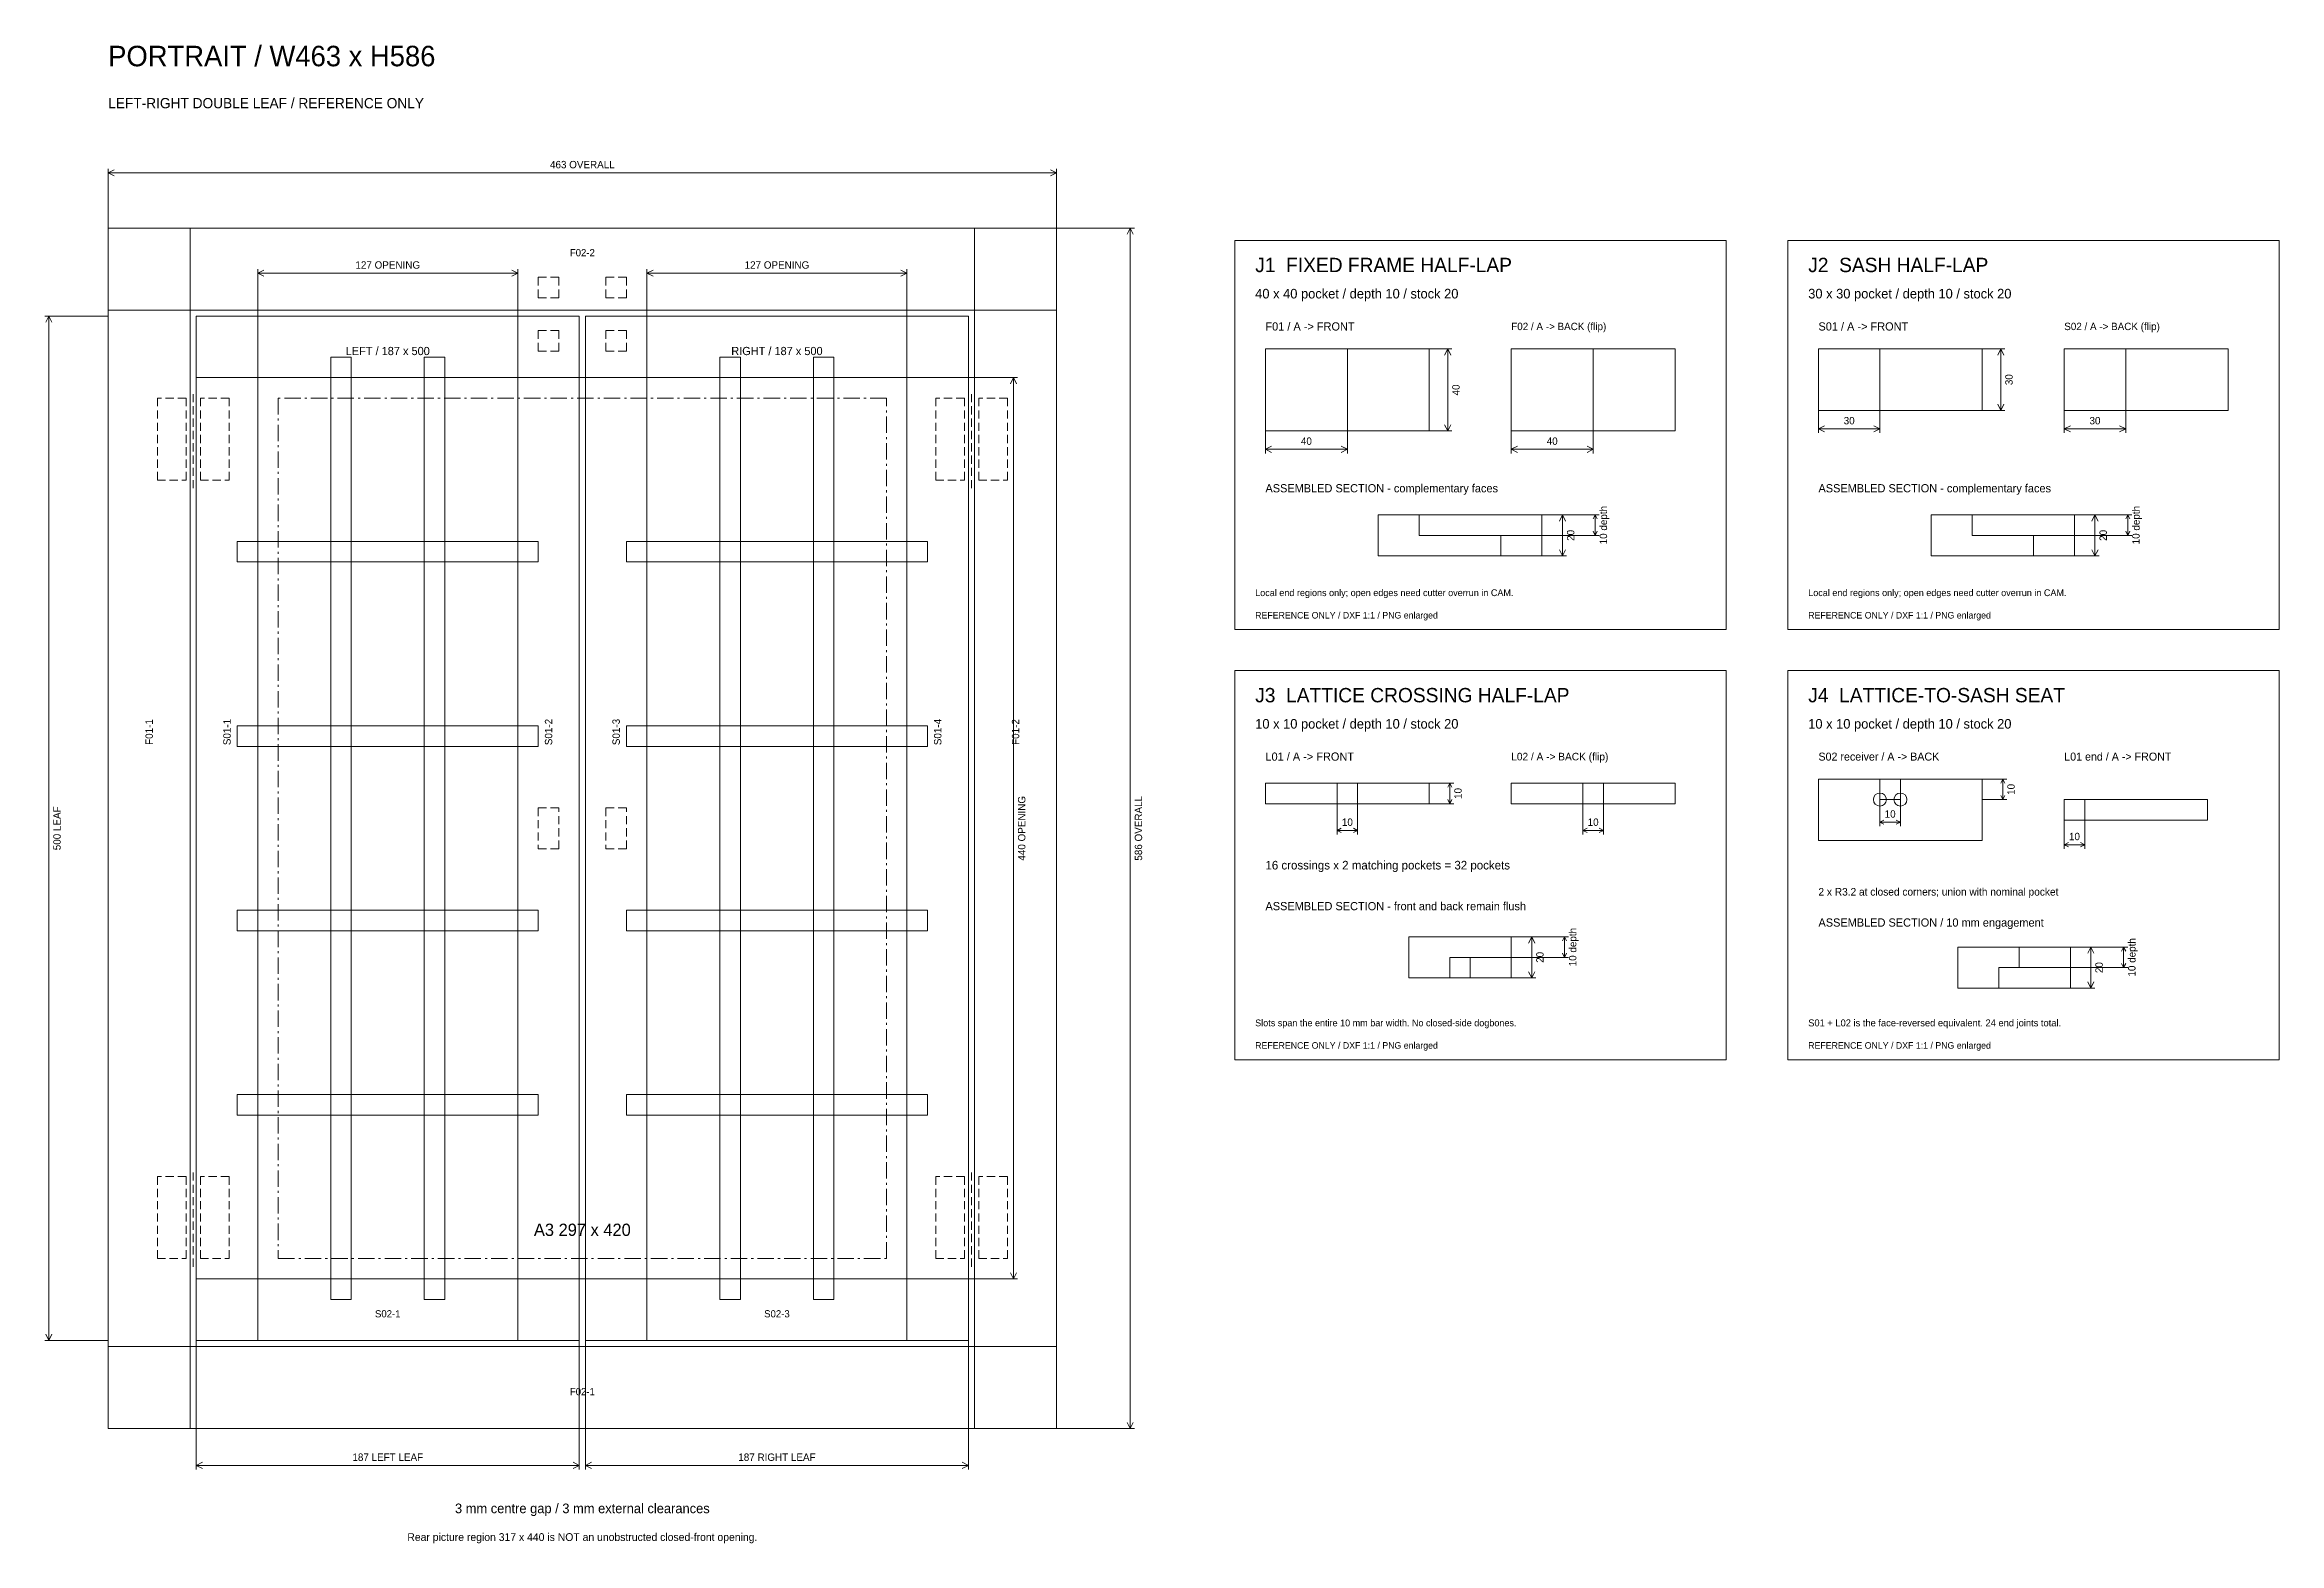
# Model space of a CAD drawing. Header units: millimetres. Extents: x -29 to 2410, y -456 to 962.
# Drawn here: x 1319 to 2410, y 44 to 776 of the extents above; entities that cross this region are included whole.
import ezdxf
from ezdxf.enums import TextEntityAlignment as Align

# ---------------------------------------------------------------- set-up
doc = ezdxf.new("R2010")
doc.units = ezdxf.units.MM
doc.linetypes.add('A3_DASHDOT', pattern=[13, 8, -2, 1, -2])
doc.linetypes.add('REF_DASH', pattern=[6, 4, -2])
for name, color, linetype, lineweight in [('ASSEMBLY_REFERENCE', 8, 'Continuous', 18), ('DIMENSIONS', 3, 'Continuous', 18), ('HINGE_REF', 4, 'REF_DASH', 18), ('JOINT_DETAILS_REF', 8, 'Continuous', 18), ('LATCH_REF', 4, 'REF_DASH', 18), ('NOTES', 7, 'Continuous', 18)]:
    doc.layers.add(name, color=color, linetype=linetype, lineweight=lineweight)

msp = doc.modelspace()

# ---------------------------------------------------------------- texts
at = {"layer": 'ASSEMBLY_REFERENCE'}
for s, height, p in [('F02-2', 3.5, (1581.5, 674)), ('LEFT / 187 x 500', 4, (1486.5, 626)), ('RIGHT / 187 x 500', 4, (1676.5, 626)), ('A3 297 x 420', 6, (1581.5, 197)), ('S02-1', 3.5, (1486.5, 156)), ('S02-3', 3.5, (1676.5, 156)), ('F02-1', 3.5, (1581.5, 118))]:
    msp.add_text(s, height=height, dxfattribs=at).set_placement(p, align=Align.MIDDLE_CENTER)
for s, p in [('F01-1', (1370, 440)), ('S01-1', (1408, 440)), ('S01-2', (1565, 440)), ('S01-3', (1598, 440)), ('S01-4', (1755, 440)), ('F01-2', (1793, 440))]:
    msp.add_text(s, height=3.6, rotation=90, dxfattribs=at).set_placement(p, align=Align.MIDDLE_CENTER)
at = {"layer": 'DIMENSIONS'}
for s, p in [('463 OVERALL', (1581.5, 717)), ('127 OPENING', (1486.5, 668)), ('127 OPENING', (1676.5, 668)), ('30', (2200, 592)), ('30', (2320, 592)), ('40', (1935, 582)), ('40', (2055, 582)), ('10', (1955, 396)), ('10', (2075, 396)), ('10', (2220, 400)), ('10', (2310, 389)), ('187 LEFT LEAF', (1486.5, 86)), ('187 RIGHT LEAF', (1676.5, 86))]:
    msp.add_text(s, height=3.6, dxfattribs=at).set_placement(p, align=Align.MIDDLE_CENTER)
for s, p in [('30', (2278, 612)), ('40', (2008, 607)), ('10 depth', (2080, 541)), ('10 depth', (2340, 541)), ('20', (2064, 536)), ('20', (2324, 536)), ('440 OPENING', (1796, 393)), ('586 OVERALL', (1853, 393)), ('10', (2009, 410)), ('10', (2279, 412)), ('500 LEAF', (1325, 393)), ('10 depth', (2065, 335)), ('10 depth', (2338, 330)), ('20', (2049, 330)), ('20', (2322, 325))]:
    msp.add_text(s, height=3.6, rotation=90, dxfattribs=at).set_placement(p, align=Align.MIDDLE_CENTER)
at = {"layer": 'NOTES'}
for s, height, p in [('PORTRAIT / W463 x H586', 10, (1350, 770)), ('LEFT-RIGHT DOUBLE LEAF / REFERENCE ONLY', 5, (1350, 747)), ('J1  FIXED FRAME HALF-LAP', 7, (1910, 668)), ('J2  SASH HALF-LAP', 7, (2180, 668)), ('40 x 40 pocket / depth 10 / stock 20', 4.7, (1910, 654)), ('30 x 30 pocket / depth 10 / stock 20', 4.7, (2180, 654)), ('F01 / A -> FRONT', 4, (1915, 638)), ('F02 / A -> BACK (flip)', 3.6, (2035, 638)), ('S01 / A -> FRONT', 4, (2185, 638)), ('S02 / A -> BACK (flip)', 3.6, (2305, 638)), ('ASSEMBLED SECTION - complementary faces', 4, (1915, 559)), ('ASSEMBLED SECTION - complementary faces', 4, (2185, 559)), ('Local end regions only; open edges need cutter overrun in CAM.', 3.3, (1910, 508)), ('Local end regions only; open edges need cutter overrun in CAM.', 3.3, (2180, 508)), ('REFERENCE ONLY / DXF 1:1 / PNG enlarged', 3.2, (1910, 497)), ('REFERENCE ONLY / DXF 1:1 / PNG enlarged', 3.2, (2180, 497)), ('J3  LATTICE CROSSING HALF-LAP', 7, (1910, 458)), ('J4  LATTICE-TO-SASH SEAT', 7, (2180, 458)), ('10 x 10 pocket / depth 10 / stock 20', 4.7, (1910, 444)), ('10 x 10 pocket / depth 10 / stock 20', 4.7, (2180, 444)), ('L01 / A -> FRONT', 4, (1915, 428)), ('L02 / A -> BACK (flip)', 3.7, (2035, 428)), ('S02 receiver / A -> BACK', 3.9, (2185, 428)), ('L01 end / A -> FRONT', 3.9, (2305, 428)), ('16 crossings x 2 matching pockets = 32 pockets', 4.2, (1915, 375)), ('2 x R3.2 at closed corners; union with nominal pocket', 3.7, (2185, 362)), ('ASSEMBLED SECTION - front and back remain flush', 4, (1915, 355)), ('ASSEMBLED SECTION / 10 mm engagement', 4, (2185, 347)), ('Slots span the entire 10 mm bar width. No closed-side dogbones.', 3.3, (1910, 298)), ('S01 + L02 is the face-reversed equivalent. 24 end joints total.', 3.4, (2180, 298)), ('REFERENCE ONLY / DXF 1:1 / PNG enlarged', 3.2, (1910, 287)), ('REFERENCE ONLY / DXF 1:1 / PNG enlarged', 3.2, (2180, 287))]:
    msp.add_text(s, height=height, dxfattribs=at).set_placement(p, align=Align.MIDDLE_LEFT)
for s, height, p in [('3 mm centre gap / 3 mm external clearances', 4.7, (1581.5, 61)), ('Rear picture region 317 x 440 is NOT an unobstructed closed-front opening.', 3.8, (1581.5, 47))]:
    msp.add_text(s, height=height, dxfattribs=at).set_placement(p, align=Align.MIDDLE_CENTER)

# ---------------------------------------------------------------- linework, layer by layer
at = {"layer": 'ASSEMBLY_REFERENCE'}
for points in [[(1350, 100), (1390, 100), (1390, 686), (1350, 686)], [(1813, 686), (1813, 646), (1350, 646), (1350, 686)], [(1813, 686), (1773, 686), (1773, 100), (1813, 100)], [(1393, 143), (1423, 143), (1423, 643), (1393, 643)], [(1580, 643), (1580, 613), (1393, 613), (1393, 643)], [(1580, 643), (1550, 643), (1550, 143), (1580, 143)], [(1583, 143), (1613, 143), (1613, 643), (1583, 643)], [(1770, 643), (1770, 613), (1583, 613), (1583, 643)], [(1770, 643), (1740, 643), (1740, 143), (1770, 143)], [(1468.7, 623), (1458.7, 623), (1458.7, 163), (1468.7, 163)], [(1514.3, 623), (1504.3, 623), (1504.3, 163), (1514.3, 163)], [(1658.7, 623), (1648.7, 623), (1648.7, 163), (1658.7, 163)], [(1704.3, 623), (1694.3, 623), (1694.3, 163), (1704.3, 163)], [(1560, 533), (1560, 523), (1413, 523), (1413, 533)], [(1750, 533), (1750, 523), (1603, 523), (1603, 533)], [(1560, 443), (1560, 433), (1413, 433), (1413, 443)], [(1750, 443), (1750, 433), (1603, 433), (1603, 443)], [(1560, 353), (1560, 343), (1413, 343), (1413, 353)], [(1750, 353), (1750, 343), (1603, 343), (1603, 353)], [(1560, 263), (1560, 253), (1413, 253), (1413, 263)], [(1750, 263), (1750, 253), (1603, 253), (1603, 263)], [(1393, 143), (1393, 173), (1580, 173), (1580, 143)], [(1583, 143), (1583, 173), (1770, 173), (1770, 143)], [(1350, 100), (1350, 140), (1813, 140), (1813, 100)]]:
    msp.add_lwpolyline(points, close=True, dxfattribs=at)
at = {"layer": 'ASSEMBLY_REFERENCE', "linetype": 'REF_DASH'}
for points in [[(1423, 173), (1740, 173), (1740, 613), (1423, 613)], [(1423, 173), (1550, 173), (1550, 613), (1423, 613)], [(1613, 173), (1740, 173), (1740, 613), (1613, 613)]]:
    msp.add_lwpolyline(points, close=True, dxfattribs=at)
at = {"layer": 'ASSEMBLY_REFERENCE', "linetype": 'A3_DASHDOT'}
msp.add_lwpolyline([(1433, 183), (1730, 183), (1730, 603), (1433, 603)], close=True, dxfattribs=at)
at = {"layer": 'DIMENSIONS'}
for p, q in [((1350, 686), (1350, 715)), ((1350, 713), (1353, 714.5)), ((1350, 713), (1813, 713)), ((1350, 713), (1353, 711.5)), ((1813, 713), (1810, 714.5)), ((1813, 713), (1810, 711.5)), ((1813, 686), (1813, 715)), ((1813, 686), (1851, 686)), ((1849, 686), (1847.5, 683)), ((1849, 100), (1849, 686)), ((1849, 686), (1850.5, 683)), ((1423, 613), (1423, 666)), ((1550, 613), (1550, 666)), ((1613, 613), (1613, 666)), ((1740, 613), (1740, 666)), ((1423, 664), (1426, 665.5)), ((1423, 664), (1550, 664)), ((1423, 664), (1426, 662.5)), ((1550, 664), (1547, 665.5)), ((1550, 664), (1547, 662.5)), ((1613, 664), (1616, 665.5)), ((1613, 664), (1740, 664)), ((1613, 664), (1616, 662.5)), ((1740, 664), (1737, 665.5)), ((1740, 664), (1737, 662.5)), ((1350, 643), (1319, 643)), ((1321, 643), (1319.5, 640)), ((1321, 143), (1321, 643)), ((1321, 643), (1322.5, 640)), ((1995, 627), (2006, 627)), ((2004, 627), (2002.5, 624)), ((2004, 587), (2004, 627)), ((2004, 627), (2005.5, 624)), ((2265, 627), (2276, 627)), ((2274, 627), (2272.5, 624)), ((2274, 597), (2274, 627)), ((2274, 627), (2275.5, 624)), ((1740, 613), (1794, 613)), ((1792, 613), (1790.5, 610)), ((1792, 173), (1792, 613)), ((1792, 613), (1793.5, 610)), ((2004, 587), (2002.5, 590)), ((2004, 587), (2005.5, 590)), ((2185, 597), (2185, 586)), ((2185, 588), (2188, 589.5)), ((2215, 588), (2212, 589.5)), ((2215, 597), (2215, 586)), ((2265, 597), (2276, 597)), ((2274, 597), (2272.5, 600)), ((2274, 597), (2275.5, 600)), ((2305, 597), (2305, 586)), ((2305, 588), (2308, 589.5)), ((2335, 588), (2332, 589.5)), ((2335, 597), (2335, 586)), ((1915, 587), (1915, 576)), ((1915, 578), (1918, 579.5)), ((1955, 578), (1952, 579.5)), ((1955, 587), (1955, 576)), ((1995, 587), (2006, 587)), ((2035, 587), (2035, 576)), ((2035, 578), (2038, 579.5)), ((2075, 578), (2072, 579.5)), ((2075, 587), (2075, 576)), ((2185, 588), (2215, 588)), ((2185, 588), (2188, 586.5)), ((2215, 588), (2212, 586.5)), ((2305, 588), (2335, 588)), ((2305, 588), (2308, 586.5)), ((2335, 588), (2332, 586.5)), ((1915, 578), (1955, 578)), ((1915, 578), (1918, 576.5)), ((1955, 578), (1952, 576.5)), ((2035, 578), (2075, 578)), ((2035, 578), (2038, 576.5)), ((2075, 578), (2072, 576.5)), ((2030, 546), (2078, 546)), ((2050, 546), (2062, 546)), ((2060, 546), (2058.5, 543)), ((2060, 526), (2060, 546)), ((2060, 546), (2061.5, 543)), ((2076, 546), (2075, 544)), ((2076, 536), (2076, 546)), ((2076, 546), (2077, 544)), ((2290, 546), (2338, 546)), ((2310, 546), (2322, 546)), ((2320, 546), (2318.5, 543)), ((2320, 526), (2320, 546)), ((2320, 546), (2321.5, 543)), ((2336, 546), (2335, 544)), ((2336, 536), (2336, 546)), ((2336, 546), (2337, 544)), ((2030, 536), (2078, 536)), ((2076, 536), (2075, 538)), ((2076, 536), (2077, 538)), ((2290, 536), (2338, 536)), ((2336, 536), (2335, 538)), ((2336, 536), (2337, 538)), ((2050, 526), (2062, 526)), ((2060, 526), (2058.5, 529)), ((2060, 526), (2061.5, 529)), ((2310, 526), (2322, 526)), ((2320, 526), (2318.5, 529)), ((2320, 526), (2321.5, 529)), ((1995, 415), (2007, 415)), ((2005, 415), (2004, 413)), ((2005, 405), (2005, 415)), ((2005, 415), (2006, 413)), ((2265, 417), (2277, 417)), ((2275, 417), (2274, 415)), ((2275, 407), (2275, 417)), ((2275, 417), (2276, 415)), ((1950, 405), (1950, 390)), ((1960, 405), (1960, 390)), ((1995, 405), (2007, 405)), ((2005, 405), (2004, 407)), ((2005, 405), (2006, 407)), ((2070, 405), (2070, 390)), ((2080, 405), (2080, 390)), ((2215, 407), (2215, 394)), ((2225, 407), (2225, 394)), ((2265, 407), (2277, 407)), ((2275, 407), (2274, 409)), ((2275, 407), (2276, 409)), ((1950, 392), (1952, 393)), ((1960, 392), (1958, 393)), ((2070, 392), (2072, 393)), ((2080, 392), (2078, 393)), ((2215, 396), (2217, 397)), ((2215, 396), (2225, 396)), ((2215, 396), (2217, 395)), ((2225, 396), (2223, 397)), ((2225, 396), (2223, 395)), ((2305, 397), (2305, 383)), ((2315, 397), (2315, 383)), ((1950, 392), (1960, 392)), ((1950, 392), (1952, 391)), ((1960, 392), (1958, 391)), ((2070, 392), (2080, 392)), ((2070, 392), (2072, 391)), ((2080, 392), (2078, 391)), ((2305, 385), (2307, 386)), ((2305, 385), (2315, 385)), ((2305, 385), (2307, 384)), ((2315, 385), (2313, 386)), ((2315, 385), (2313, 384)), ((2015, 340), (2063, 340)), ((2035, 340), (2047, 340)), ((2045, 340), (2043.5, 337)), ((2045, 320), (2045, 340)), ((2045, 340), (2046.5, 337)), ((2061, 340), (2060, 338)), ((2061, 330), (2061, 340)), ((2061, 340), (2062, 338)), ((2015, 330), (2063, 330)), ((2061, 330), (2060, 332)), ((2061, 330), (2062, 332)), ((2283, 335), (2336, 335)), ((2308, 335), (2320, 335)), ((2318, 335), (2316.5, 332)), ((2318, 315), (2318, 335)), ((2318, 335), (2319.5, 332)), ((2334, 335), (2333, 333)), ((2334, 325), (2334, 335)), ((2334, 335), (2335, 333)), ((2035, 320), (2047, 320)), ((2045, 320), (2043.5, 323)), ((2045, 320), (2046.5, 323)), ((2283, 325), (2336, 325)), ((2318, 315), (2316.5, 318)), ((2318, 315), (2319.5, 318)), ((2334, 325), (2333, 327)), ((2334, 325), (2335, 327)), ((2308, 315), (2320, 315)), ((1792, 173), (1790.5, 176)), ((1792, 173), (1793.5, 176)), ((1740, 173), (1794, 173)), ((1350, 143), (1319, 143)), ((1321, 143), (1319.5, 146)), ((1321, 143), (1322.5, 146)), ((1393, 143), (1393, 80)), ((1580, 143), (1580, 80)), ((1583, 143), (1583, 80)), ((1770, 143), (1770, 80)), ((1813, 100), (1851, 100)), ((1849, 100), (1847.5, 103)), ((1849, 100), (1850.5, 103)), ((1393, 82), (1396, 83.5)), ((1393, 82), (1580, 82)), ((1393, 82), (1396, 80.5)), ((1580, 82), (1577, 83.5)), ((1580, 82), (1577, 80.5)), ((1583, 82), (1586, 83.5)), ((1583, 82), (1770, 82)), ((1583, 82), (1586, 80.5)), ((1770, 82), (1767, 83.5)), ((1770, 82), (1767, 80.5))]:
    msp.add_line(p, q, dxfattribs=at)
at = {"layer": 'HINGE_REF'}
for p, q in [((1391.5, 559), (1391.5, 607)), ((1771.5, 559), (1771.5, 607)), ((1391.5, 179), (1391.5, 227)), ((1771.5, 179), (1771.5, 227))]:
    msp.add_line(p, q, dxfattribs=at)
for points in [[(1388, 563), (1388, 603), (1374, 603), (1374, 563)], [(1409, 563), (1409, 603), (1395, 603), (1395, 563)], [(1768, 563), (1768, 603), (1754, 603), (1754, 563)], [(1789, 563), (1789, 603), (1775, 603), (1775, 563)], [(1388, 183), (1388, 223), (1374, 223), (1374, 183)], [(1409, 183), (1409, 223), (1395, 223), (1395, 183)], [(1768, 183), (1768, 223), (1754, 223), (1754, 183)], [(1789, 183), (1789, 223), (1775, 223), (1775, 183)]]:
    msp.add_lwpolyline(points, close=True, dxfattribs=at)
at = {"layer": 'JOINT_DETAILS_REF'}
for points in [[(1915, 587), (1995, 587), (1995, 627), (1915, 627)], [(1915, 587), (1955, 587), (1955, 627), (1915, 627)], [(2035, 587), (2115, 587), (2115, 627), (2035, 627)], [(2035, 587), (2075, 587), (2075, 627), (2035, 627)], [(2185, 597), (2265, 597), (2265, 627), (2185, 627)], [(2185, 597), (2215, 597), (2215, 627), (2185, 627)], [(2305, 597), (2385, 597), (2385, 627), (2305, 627)], [(2305, 597), (2335, 597), (2335, 627), (2305, 627)], [(1970, 526), (2030, 526), (2030, 536), (1990, 536), (1990, 546), (1970, 546)], [(1990, 536), (2030, 536), (2030, 526), (2050, 526), (2050, 546), (1990, 546)], [(2240, 526), (2290, 526), (2290, 536), (2260, 536), (2260, 546), (2240, 546)], [(2260, 536), (2290, 536), (2290, 526), (2310, 526), (2310, 546), (2260, 546)], [(1915, 405), (1995, 405), (1995, 415), (1915, 415)], [(1950, 405), (1960, 405), (1960, 415), (1950, 415)], [(2035, 405), (2115, 405), (2115, 415), (2035, 415)], [(2070, 405), (2080, 405), (2080, 415), (2070, 415)], [(2185, 387), (2265, 387), (2265, 417), (2185, 417)], [(2215, 407), (2225, 407), (2225, 417), (2215, 417)], [(2305, 397), (2375, 397), (2375, 407), (2305, 407)], [(2305, 397), (2315, 397), (2315, 407), (2305, 407)], [(1985, 320), (2005, 320), (2005, 330), (2015, 330), (2015, 320), (2035, 320), (2035, 340), (1985, 340)], [(2005, 320), (2015, 320), (2015, 330), (2005, 330)], [(2253, 315), (2273, 315), (2273, 325), (2283, 325), (2283, 335), (2253, 335)], [(2273, 315), (2308, 315), (2308, 335), (2283, 335), (2283, 325), (2273, 325)]]:
    msp.add_lwpolyline(points, close=True, dxfattribs=at)
for points in [[(2218.2, 407, 1), (2211.8, 407, 1)], [(2228.2, 407, 1), (2221.8, 407, 1)]]:
    msp.add_lwpolyline(points, format="xyb", close=True, dxfattribs=at)
at = {"layer": 'LATCH_REF'}
for points in [[(1570, 652), (1570, 662), (1560, 662), (1560, 652)], [(1603, 652), (1603, 662), (1593, 662), (1593, 652)], [(1570, 626), (1570, 636), (1560, 636), (1560, 626)], [(1603, 626), (1603, 636), (1593, 636), (1593, 626)], [(1570, 383), (1570, 403), (1560, 403), (1560, 383)], [(1603, 383), (1603, 403), (1593, 403), (1593, 383)]]:
    msp.add_lwpolyline(points, close=True, dxfattribs=at)
at = {"layer": 'NOTES'}
for points in [[(1900, 490), (2140, 490), (2140, 680), (1900, 680)], [(2170, 490), (2410, 490), (2410, 680), (2170, 680)], [(1900, 280), (2140, 280), (2140, 470), (1900, 470)], [(2170, 280), (2410, 280), (2410, 470), (2170, 470)]]:
    msp.add_lwpolyline(points, close=True, dxfattribs=at)

msp.set_redraw_order([(e.dxf.handle, doc.entitydb.next_handle()) for e in msp.query("TEXT MTEXT ATTDEF DIMENSION ARC_DIMENSION")])  # texts and dimensions are drawn at this point

doc.saveas('drawing.dxf')
